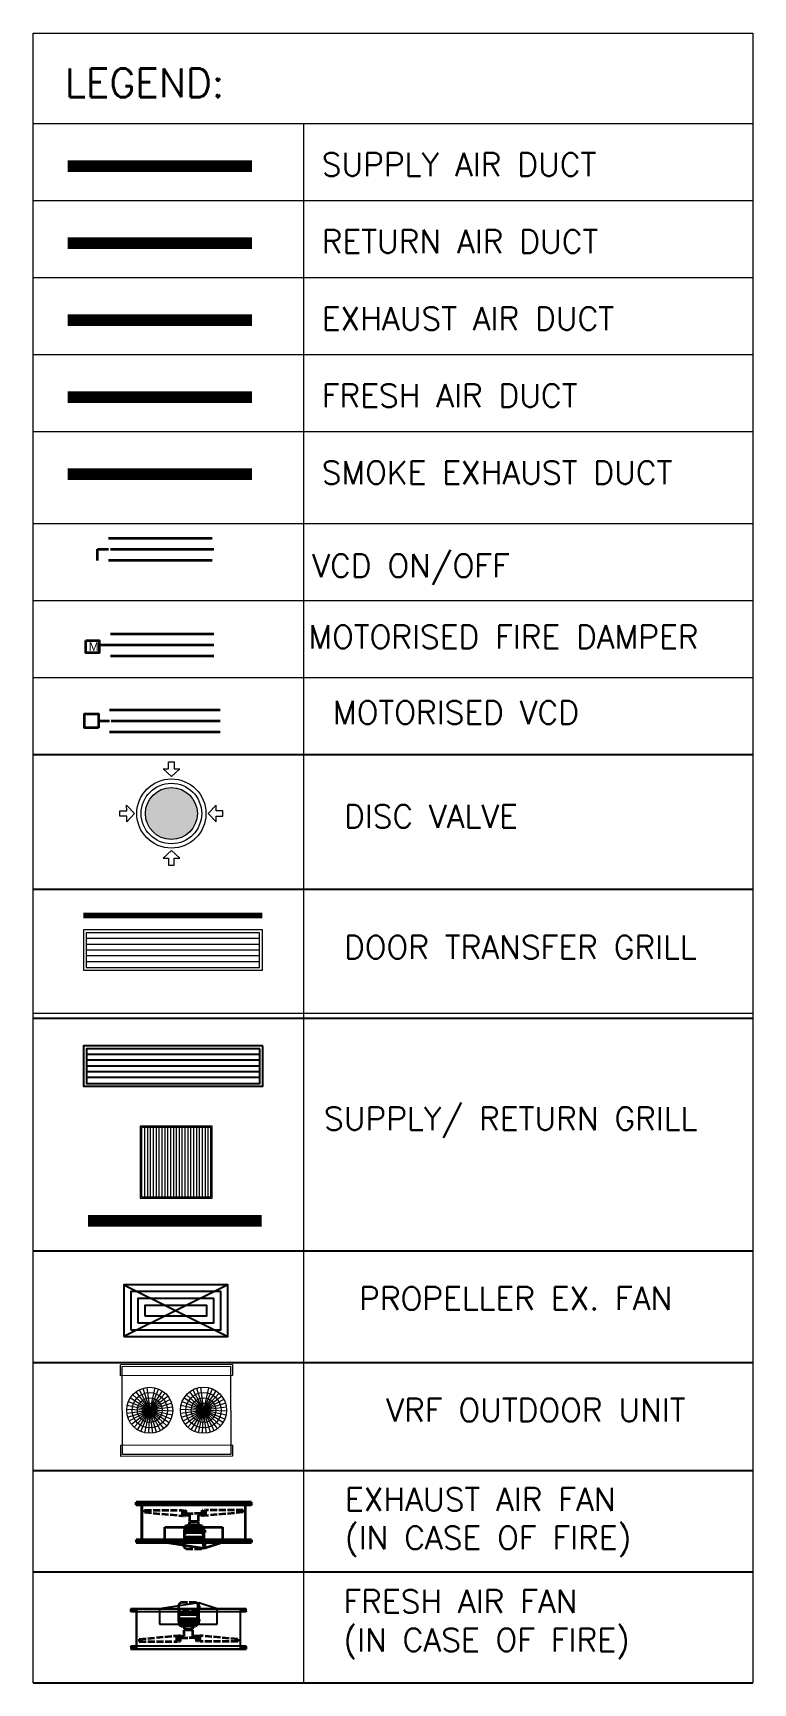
# Model space of a CAD drawing. Header units: millimetres. Extents: x -661525 to 498941, y 282148 to 1359693.
# Drawn here: x -456888 to -453764, y 666846 to 674006 of the extents above; entities that cross this region are included whole.
import ezdxf

# ---------------------------------------------------------------- set-up
doc = ezdxf.new("R2010")
doc.units = ezdxf.units.MM
doc.header["$LTSCALE"] = 2.5
doc.linetypes.add('ACAD_ISO02W100', pattern=[15, 12, -3])
for name, color, linetype in [('v-ac ex.-fa fan', 91, 'CONTINUOUS'), ('v-ac sa duct', 4, 'CONTINUOUS'), ('v-cassette idu', 6, 'CONTINUOUS'), ('v-ex. duct', 30, 'CONTINUOUS'), ('v-grill', 3, 'CONTINUOUS'), ('v-ra duct', 3, 'CONTINUOUS')]:
    doc.layers.add(name, color=color, linetype=linetype)
for name, color, linetype, lineweight in [('V-ac fa duct', 51, 'CONTINUOUS', 35), ('v-ac fd', 1, 'CONTINUOUS', 35), ('v-ac smoke ex-fa fan', 1, 'CONTINUOUS', 35), ('v-ac smoke ex. duct', 1, 'CONTINUOUS', 35), ('V-ac-fa-ex fan', 92, 'CONTINUOUS', 35), ('v-comment', 255, 'CONTINUOUS', 5), ('v-DTG', 3, 'CONTINUOUS', 20), ('vac vcd', 5, 'CONTINUOUS', 35), ('VEMCPL-ODU', 6, 'CONTINUOUS', 0)]:
    doc.layers.add(name, color=color, linetype=linetype, lineweight=lineweight)
doc.layers.add('v-disc valve', color=7, linetype='CONTINUOUS', true_color=0x00b300)
doc.styles.add('ARIAL', font='arial.ttf')
doc.styles.add('ROMANS', font='romans.shx', dxfattribs={"height": 125})
doc.linetypes.add('ZIGZAG', pattern='A,0.0001,-0.2,[131,ltypeshp.shx,S=0.2,R=0,X=-0.2,Y=0],-0.4,[131,ltypeshp.shx,S=0.2,R=180,X=0.2,Y=0],-0.2', length=0.8001)

msp = doc.modelspace()

# ---------------------------------------------------------------- texts
at = {"layer": 'v-ac fd', "ltscale": 25, "insert": (-456646.3, 671362.5), "char_height": 37.5, "width": 49.117, "attachment_point": 1, "style": 'ARIAL'}
msp.add_mtext('M', dxfattribs=at)
at = {"layer": 'v-comment', "color": 0, "char_height": 100, "attachment_point": 1, "style": 'ROMANS'}
for s, insert, width in [('{\\H1.25x;LEGEND:}', (-456749.4, 673852.6), 1828.898), ('SUPPLY AIR DUCT', (-455635.4, 673485.7), 1828.898), ('RETURN AIR DUCT', (-455635.4, 673151.5), 1828.898), ('EXHAUST AIR DUCT', (-455635.4, 672817.3), 1828.898), ('FRESH AIR DUCT', (-455635.4, 672483.1), 1828.898), ('SMOKE EXHAUST DUCT', (-455635.4, 672148.9), 1828.898), ('{VCD ON/OFF}', (-455676.1, 671744.5), 3080.604), ('MOTORISED FIRE DAMPER', (-455693.2, 671435.9), 2116.404), ('MOTORISED VCD', (-455586.4, 671107.5), 1828.898), ('DISC VALVE', (-455538.5, 670656.7), 2663.638), ('DOOR TRANSFER GRILL', (-455538.5, 670089), 2663.638), ('SUPPLY/ RETURN GRILL', (-455625.5, 669345.3), 2663.638), ('PROPELLER EX. FAN', (-455473, 668564.5), 2663.638), ('VRF OUTDOOR UNIT', (-455355.3, 668080, -296.4), 2663.638), ('EXHAUST AIR FAN\\P(IN CASE OF FIRE)', (-455534.6, 667692.5, -296.4), 2663.638), ('FRESH AIR FAN\\P(IN CASE OF FIRE)', (-455541.3, 667249.4, -296.4), 2663.638)]:
    msp.add_mtext(s, dxfattribs=dict(at, insert=insert, width=width))

# ---------------------------------------------------------------- blocks, each defined once
blk = doc.blocks.new('disc valve1')
at = {"layer": 'v-disc valve'}
h = blk.add_hatch(color=256, dxfattribs=at)
edge = h.paths.add_edge_path()
edge.add_ellipse((1069172.5, -2856957.1), major_axis=(86, -85.9), ratio=1, start_angle=225, end_angle=225)
at = {"layer": 'v-disc valve', "lineweight": 9}
for p, q in [((1069172.4, -2856784.2), (1069133.3, -2856747.5)), ((1069133.3, -2856747.5), (1069159.5, -2856747.5)), ((1069159.5, -2856747.5), (1069159.5, -2856715.3)), ((1069159.5, -2856715.3), (1069172.4, -2856715.3)), ((1069172.4, -2856715.3), (1069185.3, -2856715.3)), ((1069211.5, -2856747.4), (1069172.4, -2856784.2)), ((1069185.3, -2856715.3), (1069185.3, -2856747.5)), ((1069185.3, -2856747.5), (1069211.5, -2856747.4)), ((1068930.7, -2856957.2), (1068930.7, -2856944.2)), ((1068930.7, -2856944.2), (1068962.9, -2856944.2)), ((1068930.7, -2856970.1), (1068930.7, -2856957.2)), ((1068962.9, -2856970.1), (1068930.7, -2856970.1)), ((1068962.9, -2856944.2), (1068962.8, -2856918.1)), ((1068962.8, -2856918.1), (1068999.6, -2856957.1)), ((1068999.6, -2856957.1), (1068962.9, -2856996.2)), ((1068962.9, -2856996.2), (1068962.9, -2856970.1)), ((1069382.1, -2856918.1), (1069345.3, -2856957.1)), ((1069345.3, -2856957.1), (1069382.1, -2856996.2)), ((1069382.1, -2856944.2), (1069382.1, -2856918.1)), ((1069414.2, -2856944.2), (1069382.1, -2856944.2)), ((1069382.1, -2856996.2), (1069382.1, -2856970.1)), ((1069382.1, -2856970.1), (1069414.2, -2856970.1)), ((1069414.2, -2856957.2), (1069414.2, -2856944.2)), ((1069414.2, -2856970.1), (1069414.2, -2856957.2)), ((1069172.4, -2857129.9), (1069133.3, -2857166.7)), ((1069211.5, -2857166.7), (1069172.4, -2857129.9)), ((1069133.3, -2857166.7), (1069159.5, -2857166.7)), ((1069159.5, -2857166.7), (1069159.5, -2857198.8)), ((1069159.5, -2857198.8), (1069172.4, -2857198.8)), ((1069172.4, -2857198.8), (1069185.3, -2857198.8)), ((1069185.3, -2857198.8), (1069185.3, -2857166.7)), ((1069185.3, -2857166.7), (1069211.5, -2857166.7))]:
    blk.add_line(p, q, dxfattribs=at)
for major_axis, start_param, end_param in [((-114.6, -114.6), 5.497787, 11.780972), ((-100.2, -100.3), 5.497787, 11.780972), ((86, -85.9), 3.926991, 10.210176)]:
    blk.add_ellipse((1069172.5, -2856957.1), major_axis=major_axis, ratio=1, start_param=start_param, end_param=end_param, dxfattribs=at)
blk = doc.blocks.new('DISC VALVE')
at = {"layer": 'v-disc valve'}
h = blk.add_hatch(color=9, dxfattribs=at)
edge = h.paths.add_edge_path()
edge.add_ellipse((5751.54, 1899.21), major_axis=(-6.37, 6.37), ratio=1, start_angle=0, end_angle=360)
at = {"layer": 'v-disc valve', "color": 8, "xscale": 0.07407407407407407, "yscale": 0.07407407407407407, "zscale": 0.07407407407407407}
blk.add_blockref('disc valve1', (-73446.42, 213525.66), dxfattribs=at)
blk = doc.blocks.new('ODU1')
at = {"layer": 'VEMCPL-ODU', "color": 6}
for p, q in [((-176843, 4290), (-175872, 4291)), ((-176843, 4195), (-176843, 4290)), ((-176843, 4195), (-175872, 4196)), ((-175872, 4196), (-175872, 4291)), ((-176739, 4026, 4166), (-176592, 3891, 4166)), ((-176713, 4050, 4166), (-176592, 3891, 4166)), ((-176684, 4068, 4166), (-176592, 3891, 4166)), ((-176652, 4082, 4166), (-176592, 3891, 4166)), ((-176618, 4089, 4166), (-176592, 3891, 4166)), ((-176583, 4091, 4166), (-176592, 3891, 4166)), ((-176548, 4086, 4166), (-176592, 3891, 4166)), ((-176515, 4076, 4166), (-176592, 3891, 4166)), ((-176484, 4060, 4166), (-176592, 3891, 4166)), ((-176456, 4038, 4166), (-176592, 3891, 4166)), ((-176433, 4013, 4166), (-176592, 3891, 4166)), ((-176273, 4026, 4166), (-176125, 3891, 4166)), ((-176247, 4050, 4166), (-176125, 3891, 4166)), ((-176217, 4068, 4166), (-176125, 3891, 4166)), ((-176185, 4082, 4166), (-176125, 3891, 4166)), ((-176151, 4089, 4166), (-176125, 3891, 4166)), ((-176116, 4091, 4166), (-176125, 3891, 4166)), ((-176082, 4086, 4166), (-176125, 3891, 4166)), ((-176049, 4076, 4166), (-176125, 3891, 4166)), ((-176018, 4060, 4166), (-176125, 3891, 4166)), ((-175990, 4038, 4166), (-176125, 3891, 4166)), ((-175967, 4013, 4166), (-176125, 3891, 4166)), ((-176791, 3900, 4166), (-176592, 3891, 4166)), ((-176790, 3865, 4166), (-176592, 3891, 4166)), ((-176787, 3934, 4166), (-176592, 3891, 4166)), ((-176782, 3831, 4166), (-176592, 3891, 4166)), ((-176776, 3968, 4166), (-176592, 3891, 4166)), ((-176769, 3799, 4166), (-176592, 3891, 4166)), ((-176760, 3999, 4166), (-176592, 3891, 4166)), ((-176750, 3769, 4166), (-176592, 3891, 4166)), ((-176727, 3744, 4166), (-176592, 3891, 4166)), ((-176699, 3723, 4166), (-176592, 3891, 4166)), ((-176668, 3706, 4166), (-176592, 3891, 4166)), ((-176635, 3696, 4166), (-176592, 3891, 4166)), ((-176414, 3983, 4166), (-176592, 3891, 4166)), ((-176401, 3951, 4166), (-176592, 3891, 4166)), ((-176393, 3917, 4166), (-176592, 3891, 4166)), ((-176423, 3784, 4166), (-176592, 3891, 4166)), ((-176407, 3815, 4166), (-176592, 3891, 4166)), ((-176396, 3848, 4166), (-176592, 3891, 4166)), ((-176392, 3882, 4166), (-176592, 3891, 4166)), ((-176566, 3693, 4166), (-176592, 3891, 4166)), ((-176532, 3700, 4166), (-176592, 3891, 4166)), ((-176499, 3714, 4166), (-176592, 3891, 4166)), ((-176470, 3732, 4166), (-176592, 3891, 4166)), ((-176444, 3756, 4166), (-176592, 3891, 4166)), ((-176325, 3900, 4166), (-176125, 3891, 4166)), ((-176323, 3865, 4166), (-176125, 3891, 4166)), ((-176320, 3934, 4166), (-176125, 3891, 4166)), ((-176316, 3831, 4166), (-176125, 3891, 4166)), ((-176310, 3968, 4166), (-176125, 3891, 4166)), ((-176303, 3799, 4166), (-176125, 3891, 4166)), ((-176294, 3999, 4166), (-176125, 3891, 4166)), ((-176284, 3769, 4166), (-176125, 3891, 4166)), ((-176260, 3744, 4166), (-176125, 3891, 4166)), ((-176233, 3723, 4166), (-176125, 3891, 4166)), ((-176202, 3706, 4166), (-176125, 3891, 4166)), ((-176169, 3696, 4166), (-176125, 3891, 4166)), ((-175948, 3983, 4166), (-176125, 3891, 4166)), ((-175935, 3951, 4166), (-176125, 3891, 4166)), ((-175927, 3917, 4166), (-176125, 3891, 4166)), ((-175957, 3784, 4166), (-176125, 3891, 4166)), ((-175941, 3815, 4166), (-176125, 3891, 4166)), ((-175930, 3848, 4166), (-176125, 3891, 4166)), ((-175925, 3882, 4166), (-176125, 3891, 4166)), ((-176099, 3693, 4166), (-176125, 3891, 4166)), ((-176065, 3700, 4166), (-176125, 3891, 4166)), ((-176033, 3714, 4166), (-176125, 3891, 4166)), ((-176004, 3732, 4166), (-176125, 3891, 4166)), ((-175978, 3756, 4166), (-176125, 3891, 4166)), ((-176843, 3590), (-175872, 3591)), ((-176843, 3495), (-176843, 3590)), ((-176843, 3495), (-175872, 3496))]:
    blk.add_line(p, q, dxfattribs=at)
at = {"layer": 'VEMCPL-ODU'}
blk.add_line((-175872, 3591), (-175872, 3496), dxfattribs=at)
at = {"layer": 'VEMCPL-ODU', "color": 6}
blk.add_lwpolyline([(-176828, 4275), (-175888, 4276), (-175887, 3511), (-176827, 3510)], close=True, dxfattribs=at)
for centre, radius in [((-176592, 3891, 4166), 200), ((-176592, 3891, 4166), 153), ((-176125, 3891, 4166), 200), ((-176125, 3891, 4166), 153), ((-176592, 3891, 4166), 107), ((-176592, 3891, 4166), 60.3), ((-176125, 3891, 4166), 107), ((-176125, 3891, 4166), 60.3)]:
    blk.add_circle(centre, radius, dxfattribs=at)
blk = doc.blocks.new('fa 450mm')
at = {"layer": 'v-ac ex.-fa fan', "linetype": 'Continuous', "ltscale": 0.2}
for p, q in [((0, 0), (-169.7, -25.8)), ((80.6, -25.7), (0, 0)), ((0, 0), (0, -92.4)), ((-169.7, -25.8), (-169.7, -92.4)), ((80.6, -92.4), (80.6, -25.7)), ((-169.7, -92.4), (80.6, -92.4)), ((0, -75.6), (8.5, -75.6))]:
    blk.add_line(p, q, dxfattribs=at)
at = {"layer": 'v-ac ex.-fa fan'}
for p, q in [((-294.6, -25.8), (205.4, -25.7)), ((205.4, -25.7), (-294.6, -25.8)), ((205.4, -25.7), (-294.6, -25.7)), ((-294.6, -36.9), (-294.6, -25.8)), ((205.4, -38.2), (-294.6, -38.2)), ((-294.5, -36.9), (-294.5, -38.2)), ((-288.2, -30.1), (-283.9, -25.7)), ((-288.2, -34.5), (-279.4, -25.7)), ((-288.2, -38.2), (-288.2, -25.7)), ((-288.2, -38.2), (-288.2, -25.7)), ((-288.2, -25.7), (-272.7, -25.7)), ((-287.5, -38.2), (-286.1, -36.9)), ((-286.1, -36.9), (-275, -25.7)), ((-283, -38.2), (-281.7, -36.9)), ((-281.7, -36.9), (-277.2, -25.7)), ((-280.8, -38.2), (-279.5, -36.9)), ((-279.5, -36.9), (-272.7, -30.1)), ((-278.6, -38.2), (-277.2, -36.9)), ((-277.2, -36.9), (-272.8, -25.7)), ((-276.4, -38.2), (-275, -36.9)), ((-275, -36.9), (-272.7, -34.5)), ((-272.7, -25.7), (-272.7, -38.2)), ((-269.6, -25.7), (-269.6, -200.8)), ((-269.6, -200.8), (-269.6, -25.7)), ((-269.6, -25.7), (-269.6, -25.7)), ((180.4, -25.7), (180.4, -200.8)), ((180.4, -25.7), (180.4, -25.7)), ((199.1, -25.7), (183.5, -25.7)), ((183.5, -25.7), (183.5, -38.2)), ((190.3, -36.9), (183.5, -30.1)), ((185.9, -36.9), (183.5, -34.5)), ((194.8, -36.9), (183.6, -25.7)), ((187.2, -38.2), (185.9, -36.9)), ((192.5, -36.9), (188.1, -25.7)), ((189.5, -38.2), (194.8, -36.9)), ((199.1, -34.5), (190.3, -25.7)), ((191.7, -38.2), (190.3, -36.9)), ((193.9, -38.2), (192.5, -36.9)), ((197, -36.9), (192.6, -25.7)), ((199.1, -30.1), (194.8, -25.7)), ((198.4, -38.2), (197, -36.9)), ((199.1, -38.2), (199.1, -25.7)), ((199.1, -38.2), (199.1, -25.7)), ((205.4, -36.9), (205.4, -25.8)), ((205.4, -36.9), (205.4, -38.2)), ((205.4, -188.3), (-294.6, -188.3)), ((-294.6, -189.6), (-294.6, -200.8)), ((-294.6, -200.8), (205.4, -200.8)), ((205.4, -200.8), (-294.6, -200.8)), ((205.4, -200.8), (-294.6, -200.8)), ((-294.5, -189.6), (-294.5, -188.3)), ((-288.2, -188.3), (-288.2, -200.8)), ((-288.2, -188.3), (-288.2, -200.8)), ((-288.2, -192), (-279.4, -200.8)), ((-288.2, -196.4), (-283.9, -200.8)), ((-288.2, -200.8), (-272.7, -200.8)), ((-287.5, -188.3), (-286.1, -189.6)), ((-286.1, -189.6), (-275, -200.8)), ((-283, -188.3), (-281.7, -189.6)), ((-281.7, -189.6), (-277.2, -200.8)), ((-280.8, -188.3), (-279.5, -189.6)), ((-279.5, -189.6), (-272.7, -196.4)), ((-278.6, -188.3), (-277.2, -189.6)), ((-277.2, -189.6), (-272.8, -200.8)), ((-276.4, -188.3), (-275, -189.6)), ((-275, -189.6), (-272.7, -192)), ((-272.7, -200.8), (-272.7, -188.3)), ((-269.6, -200.8), (-269.6, -200.8)), ((180.4, -200.8), (180.4, -200.8)), ((183.5, -200.8), (183.5, -188.3)), ((190.3, -189.6), (183.5, -196.4)), ((185.9, -189.6), (183.5, -192)), ((199.1, -200.8), (183.5, -200.8)), ((194.8, -189.6), (183.6, -200.8)), ((187.2, -188.3), (185.9, -189.6)), ((192.5, -189.6), (188.1, -200.8)), ((189.5, -188.3), (194.8, -189.6)), ((191.7, -188.3), (190.3, -189.6)), ((199.1, -192), (190.3, -200.8)), ((193.9, -188.3), (192.5, -189.6)), ((197, -189.6), (192.6, -200.8)), ((199.1, -196.4), (194.8, -200.8)), ((198.4, -188.3), (197, -189.6)), ((199.1, -188.3), (199.1, -200.8)), ((199.1, -188.3), (199.1, -200.8)), ((205.4, -189.6), (205.4, -188.3)), ((205.4, -189.6), (205.4, -200.8))]:
    blk.add_line(p, q, dxfattribs=at)
at = {"layer": 'v-ac smoke ex-fa fan', "color": 5, "linetype": 'ACAD_ISO02W100'}
for p, q in [((-78.2, 1.9), (-78.2, 0)), ((-11, 1.9), (-78.2, 1.9)), ((-11, 1.9), (-78.2, 1.9)), ((-11, 1.9), (-11, 0)), ((-86.6, -37.8), (-86.6, -9.6)), ((-86.6, -48.8), (-84.6, -37.8)), ((-2.5, -37.8), (-86.6, -37.8)), ((-86.6, -76.4), (-86.6, -48.8)), ((-86.6, -76.4), (-86.6, -48.8)), ((-2.5, -48.8), (-4.6, -37.8)), ((-2.5, -37.8), (-2.5, -9.6)), ((-2.5, -76.4), (-2.5, -48.8)), ((-2.5, -76.4), (-2.5, -48.8)), ((-258.4, -157.7), (-95.3, -142.4)), ((-95.3, -167.3), (-95.3, -142.4)), ((-91.5, -142.1), (-89.3, -142.1)), ((-91.5, -142.1), (-89.3, -142.1)), ((-91.5, -142.1), (-89.3, -142.1)), ((-91.5, -142.1), (-91.5, -167.3)), ((-85.5, -144.7), (-89.3, -142.1)), ((-82.9, -93.3), (-86.6, -76.4)), ((-83.2, -144.7), (-82.9, -142.1)), ((-82.9, -93.3), (-82.9, -97.1)), ((-6.3, -93.3), (-82.9, -93.3)), ((-82.9, -97.1), (-80.2, -97.1)), ((-82.9, -97.1), (-80.2, -97.1)), ((-82.9, -142.1), (-81, -142.1)), ((-82.9, -142.1), (-81, -142.1)), ((-82.9, -142.1), (-81, -142.1)), ((-82.9, -167.3), (-82.9, -142.1)), ((-82.7, -97.1), (-80.4, -97.1)), ((-82.7, -97.1), (-80.4, -97.1)), ((-82.7, -98.1), (-82.7, -97.2)), ((-82.7, -98.1), (-82.7, -97.2)), ((-82.4, -98.2), (-80.7, -98.2)), ((-82.1, -98.1), (-82.1, -97.2)), ((-81, -98.1), (-81, -97.2)), ((-77.2, -144.7), (-81, -142.1)), ((-80.4, -98.1), (-80.4, -97.2)), ((-80.2, -97.1), (-75.8, -100.8)), ((-75.8, -100.8), (-13.4, -100.8)), ((-13.4, -100.8), (-75.8, -100.8)), ((-25.8, -100.8), (-63.4, -100.8)), ((-63.4, -100.8), (-63.4, -114.4)), ((-63.4, -114.4), (-25.8, -114.4)), ((-63.4, -144.7), (-63.4, -118.2)), ((-25.8, -118.2), (-63.4, -118.2)), ((-54, -118.2), (-54, -114.4)), ((-25.8, -118.2), (-44.6, -118.2)), ((-25.8, -118.2), (-44.6, -118.2)), ((-35.2, -118.2), (-35.2, -114.4)), ((-25.8, -114.4), (-25.8, -100.8)), ((-25.8, -144.7), (-25.8, -118.2)), ((-9, -97.1), (-13.4, -100.8)), ((-11.9, -144.7), (-8.2, -142.1)), ((-6.3, -97.1), (-9, -97.1)), ((-6.5, -97.1), (-8.7, -97.1)), ((-6.5, -97.1), (-8.7, -97.1)), ((-8.7, -98.1), (-8.7, -97.2)), ((-6.8, -98.2), (-8.5, -98.2)), ((-8.2, -98.1), (-8.2, -97.2)), ((-6.3, -142.1), (-8.2, -142.1)), ((-6.3, -142.1), (-8.2, -142.1)), ((-6.3, -142.1), (-8.2, -142.1)), ((-7.1, -98.1), (-7.1, -97.2)), ((-6.5, -98.1), (-6.5, -97.2)), ((-6.5, -98.1), (-6.5, -97.2)), ((-6.3, -93.3), (-2.5, -76.4)), ((-6.3, -93.3), (-6.3, -97.1)), ((-6.3, -167.3), (-6.3, -142.1)), ((-5.9, -144.7), (-6.3, -142.1)), ((-3.6, -144.7), (0.1, -142.1)), ((2.4, -142.1), (0.1, -142.1)), ((2.4, -142.1), (0.1, -142.1)), ((2.4, -142.1), (0.1, -142.1)), ((2.4, -142.1), (2.4, -167.3)), ((169.3, -157.7), (6.2, -142.4)), ((6.2, -167.3), (6.2, -142.4)), ((-258.4, -157.7), (-258.4, -167.3)), ((-258.4, -167.3), (-95.3, -167.3)), ((-95.3, -145.7), (-91.5, -145.7)), ((-91.5, -154.3), (-95.3, -154.3)), ((-91.5, -167.3), (-89.3, -167.3)), ((-89.3, -167.3), (-85.5, -152.2)), ((-82.9, -154.3), (-85.9, -154.3)), ((-85.5, -144.7), (-85.5, -152.2)), ((-85.5, -145.7), (-83.2, -145.7)), ((-83.2, -144.7), (-83.2, -152.2)), ((-83.2, -152.2), (-82.9, -167.3)), ((-82.9, -167.3), (-81, -167.3)), ((-81, -167.3), (-77.2, -152.2)), ((-77.2, -144.7), (-63.4, -144.7)), ((-77.2, -152.2), (-44.6, -152.2)), ((-11.9, -152.2), (-44.6, -152.2)), ((-11.9, -144.7), (-25.8, -144.7)), ((-8.2, -167.3), (-11.9, -152.2)), ((-6.3, -167.3), (-8.2, -167.3)), ((-5.9, -152.2), (-6.3, -167.3)), ((-6.3, -154.3), (-3.3, -154.3)), ((-5.9, -144.7), (-5.9, -152.2)), ((-3.6, -145.7), (-5.9, -145.7)), ((-3.6, -144.7), (-3.6, -152.2)), ((0.1, -167.3), (-3.6, -152.2)), ((2.4, -167.3), (0.1, -167.3)), ((6.2, -145.7), (2.4, -145.7)), ((2.4, -154.3), (6.2, -154.3)), ((169.3, -167.3), (6.2, -167.3)), ((169.3, -157.7), (169.3, -167.3))]:
    blk.add_line(p, q, dxfattribs=at)
at = {"layer": 'v-ac smoke ex-fa fan', "color": 8, "linetype": 'ACAD_ISO02W100'}
for p, q in [((-85.6, -80.9), (-85.6, -43.5)), ((-83.6, -89.9), (-83.6, -37.8)), ((-80.6, -93.3), (-80.6, -37.8)), ((-76.6, -93.3), (-76.6, -37.8)), ((-71.6, -93.3), (-71.6, -37.8)), ((-65.6, -93.3), (-65.6, -37.8)), ((-58.6, -93.3), (-58.6, -37.8)), ((-50.6, -93.3), (-50.6, -37.8)), ((-38.6, -93.3), (-38.6, -37.8)), ((-30.5, -93.3), (-30.5, -37.8)), ((-23.5, -93.3), (-23.5, -37.8)), ((-17.5, -93.3), (-17.5, -37.8)), ((-12.5, -93.3), (-12.5, -37.8)), ((-8.5, -93.3), (-8.5, -37.8)), ((-5.5, -89.9), (-5.5, -37.8)), ((-3.5, -80.9), (-3.5, -43.5))]:
    blk.add_line(p, q, dxfattribs=at)
at = {"layer": 'v-ac smoke ex-fa fan', "color": 2, "linetype": 'Continuous', "ltscale": 0.2}
for p, q in [((0, -16.6), (-8.5, -16.6)), ((0, -16.6), (8.5, -16.6)), ((0, -75.6), (-8.5, -75.6))]:
    blk.add_line(p, q, dxfattribs=at)
at = {"layer": 'v-ac smoke ex-fa fan', "color": 5, "linetype": 'ACAD_ISO02W100'}
for centre, major_axis, start_param, end_param in [((-74.1, -12.1), (-9.04, 9.04), -0.464413, 0.583641), ((-15, -12.1), (9.04, 9.04), 5.699544, 6.747598), ((-82.4, -97.5), (0.32, 0.32), 0.113941, 1.456856), ((-82.4, -97.8), (0.32, 0.32), 3.255533, 4.598448), ((-81.5, -98.8), (-1.18, 1.18), -1.129389, -0.441407), ((-81.5, -96.5), (1.18, 1.18), 3.583, 4.270982), ((-80.7, -97.5), (0.32, 0.32), 0.113941, 1.456856), ((-80.7, -97.8), (0.32, 0.32), 3.255533, 4.598448), ((-8.5, -97.5), (0.32, 0.32), 0.113941, 1.456856), ((-8.5, -97.8), (0.32, 0.32), 3.255533, 4.598448), ((-7.6, -98.8), (1.18, 1.18), 0.441407, 1.129389), ((-7.6, -96.5), (1.18, 1.18), 3.583, 4.270982), ((-6.8, -97.5), (0.32, 0.32), 0.113941, 1.456856), ((-6.8, -97.8), (0.32, 0.32), 3.255533, 4.598448)]:
    blk.add_ellipse(centre, major_axis=major_axis, ratio=1, start_param=start_param, end_param=end_param, dxfattribs=at)
blk = doc.blocks.new('450mm')
at = {"layer": 'v-ac smoke ex-fa fan', "color": 2}
for p, q in [((0, 0), (-500, 0)), ((-500, 0), (0, 0)), ((-500, 0), (0, 0)), ((-493.7, -12.5), (-493.7, 0)), ((-493.7, -12.5), (-493.7, 0)), ((-493.7, 0), (-478.1, 0)), ((-489.3, -11.1), (-478.2, 0)), ((-478.1, 0), (-478.1, -12.5)), ((-475, 0), (-475, -175)), ((-25, 0), (-25, -175)), ((-25, -175), (-25, 0)), ((-6.3, 0), (-21.9, 0)), ((-21.9, 0), (-21.9, -12.5)), ((-17.4, -11.1), (-21.8, 0)), ((-6.3, -12.5), (-6.3, 0)), ((-6.3, -12.5), (-6.3, 0)), ((-500, -11.1), (-500, 0)), ((-500, -11.1), (-500, -12.5)), ((-500, -12.5), (0, -12.5)), ((-493.7, -4.4), (-489.3, 0)), ((-493.7, -8.8), (-484.9, 0)), ((-492.9, -12.5), (-491.5, -11.1)), ((-491.5, -11.1), (-487.1, 0)), ((-484, -12.5), (-489.3, -11.1)), ((-488.5, -12.5), (-487.1, -11.1)), ((-487.1, -11.1), (-482.7, 0)), ((-486.3, -12.5), (-484.9, -11.1)), ((-484.9, -11.1), (-478.1, -4.3)), ((-481.8, -12.5), (-480.4, -11.1)), ((-480.4, -11.1), (-478.1, -8.8)), ((-475, 0), (-475, 0)), ((-25, 0), (-25, 0)), ((-15.1, -11.1), (-21.9, -4.3)), ((-19.5, -11.1), (-21.9, -8.8)), ((-8.5, -11.1), (-19.6, 0)), ((-18.2, -12.5), (-19.5, -11.1)), ((-16, -12.5), (-17.4, -11.1)), ((-12.9, -11.1), (-17.3, 0)), ((-6.3, -8.8), (-15.1, 0)), ((-13.7, -12.5), (-15.1, -11.1)), ((-11.5, -12.5), (-12.9, -11.1)), ((-6.3, -4.4), (-10.7, 0)), ((-7.1, -12.5), (-8.5, -11.1)), ((0, -11.1), (0, 0)), ((0, -11.1), (0, -12.5)), ((-500, -162.5), (0, -162.5)), ((-500, -163.9), (-500, -162.5)), ((-500, -163.9), (-500, -175)), ((0, -175), (-500, -175)), ((-500, -175), (0, -175)), ((-500, -175), (0, -175)), ((-493.7, -162.5), (-493.7, -175)), ((-493.7, -162.5), (-493.7, -175)), ((-493.7, -166.2), (-484.9, -175)), ((-493.7, -170.7), (-489.3, -175)), ((-493.7, -175), (-478.1, -175)), ((-492.9, -162.5), (-491.5, -163.9)), ((-491.5, -163.9), (-487.1, -175)), ((-484, -162.5), (-489.3, -163.9)), ((-489.3, -163.9), (-478.2, -175)), ((-488.5, -162.5), (-487.1, -163.9)), ((-487.1, -163.9), (-482.7, -175)), ((-486.3, -162.5), (-484.9, -163.9)), ((-484.9, -163.9), (-478.1, -170.7)), ((-481.8, -162.5), (-480.4, -163.9)), ((-480.4, -163.9), (-478.1, -166.2)), ((-478.1, -175), (-478.1, -162.5)), ((-475, -175), (-475, -175)), ((-25, -175), (-25, -175)), ((-21.9, -175), (-21.9, -162.5)), ((-15.1, -163.9), (-21.9, -170.7)), ((-19.5, -163.9), (-21.9, -166.2)), ((-6.3, -175), (-21.9, -175)), ((-17.4, -163.9), (-21.8, -175)), ((-8.5, -163.9), (-19.6, -175)), ((-18.2, -162.5), (-19.5, -163.9)), ((-16, -162.5), (-17.4, -163.9)), ((-12.9, -163.9), (-17.3, -175)), ((-13.7, -162.5), (-15.1, -163.9)), ((-6.3, -166.2), (-15.1, -175)), ((-11.5, -162.5), (-12.9, -163.9)), ((-6.3, -170.7), (-10.7, -175)), ((-7.1, -162.5), (-8.5, -163.9)), ((-6.3, -162.5), (-6.3, -175)), ((-6.3, -162.5), (-6.3, -175)), ((0, -163.9), (0, -162.5)), ((0, -163.9), (0, -175))]:
    blk.add_line(p, q, dxfattribs=at)
at = {"layer": 'v-ac smoke ex-fa fan', "color": 2, "linetype": 'Continuous', "ltscale": 0.2}
for p, q in [((-375.1, 0), (-294.6, 25.7)), ((-375.1, -66.6), (-375.1, 0)), ((-294.6, 9.1), (-303.1, 9.1)), ((-294.6, 25.7), (-294.6, -66.6)), ((-294.6, 25.7), (-124.9, 0)), ((-294.6, 9.1), (-286, 9.1)), ((-124.9, -66.6), (-375.1, -66.6)), ((-294.6, -49.8), (-303.1, -49.8)), ((-294.6, -49.8), (-286, -49.8)), ((-124.9, 0), (-124.9, -66.6))]:
    blk.add_line(p, q, dxfattribs=at)
at = {"layer": 'v-ac smoke ex-fa fan', "color": 5, "linetype": 'ACAD_ISO02W100'}
for p, q in [((-292.1, -12), (-292.1, 16.2)), ((-283.6, 27.6), (-283.6, 25.7)), ((-283.6, 27.6), (-216.4, 27.6)), ((-283.6, 27.6), (-216.4, 27.6)), ((-216.4, 27.6), (-216.4, 25.7)), ((-207.9, -12), (-207.9, 16.2)), ((-292.1, -23.1), (-290, -12)), ((-292.1, -12), (-207.9, -12)), ((-292.1, -50.7), (-292.1, -23.1)), ((-292.1, -50.7), (-292.1, -23.1)), ((-288.3, -67.6), (-292.1, -50.7)), ((-288.3, -67.6), (-288.3, -71.3)), ((-288.3, -67.6), (-211.7, -67.6)), ((-288.3, -71.3), (-285.6, -71.3)), ((-288.1, -71.3), (-285.8, -71.3)), ((-288.1, -71.3), (-285.8, -71.3)), ((-288.1, -72.4), (-288.1, -71.4)), ((-288.1, -72.4), (-288.1, -71.4)), ((-287.5, -72.4), (-287.5, -71.4)), ((-286.4, -72.4), (-286.4, -71.4)), ((-285.8, -72.4), (-285.8, -71.4)), ((-285.6, -71.3), (-281.2, -75.1)), ((-214.4, -71.3), (-218.8, -75.1)), ((-211.7, -71.3), (-214.4, -71.3)), ((-211.7, -71.3), (-214.4, -71.3)), ((-211.9, -71.3), (-214.2, -71.3)), ((-211.9, -71.3), (-214.2, -71.3)), ((-214.2, -72.4), (-214.2, -71.4)), ((-213.6, -72.4), (-213.6, -71.4)), ((-212.5, -72.4), (-212.5, -71.4)), ((-211.9, -72.4), (-211.9, -71.4)), ((-211.9, -72.4), (-211.9, -71.4)), ((-211.7, -67.6), (-207.9, -50.7)), ((-211.7, -67.6), (-211.7, -71.3)), ((-207.9, -23.1), (-210, -12)), ((-207.9, -50.7), (-207.9, -23.1)), ((-207.9, -50.7), (-207.9, -23.1)), ((-463.8, -131.9), (-300.7, -116.7)), ((-463.8, -131.9), (-463.8, -141.5)), ((-463.8, -141.5), (-300.7, -141.5)), ((-300.7, -141.5), (-300.7, -116.7)), ((-300.7, -120), (-296.9, -120)), ((-296.9, -128.6), (-300.7, -128.6)), ((-296.9, -116.3), (-294.7, -116.3)), ((-296.9, -116.3), (-294.7, -116.3)), ((-296.9, -116.3), (-294.7, -116.3)), ((-296.9, -116.3), (-296.9, -141.5)), ((-296.9, -141.5), (-294.7, -141.5)), ((-290.9, -119), (-294.7, -116.3)), ((-294.7, -141.5), (-290.9, -126.5)), ((-288.3, -128.6), (-291.3, -128.6)), ((-290.9, -119), (-290.9, -126.5)), ((-290.9, -120), (-288.6, -120)), ((-288.6, -119), (-288.3, -116.3)), ((-288.6, -119), (-288.6, -126.5)), ((-288.6, -126.5), (-288.3, -141.5)), ((-288.3, -116.3), (-286.4, -116.3)), ((-288.3, -116.3), (-286.4, -116.3)), ((-288.3, -116.3), (-286.4, -116.3)), ((-288.3, -141.5), (-288.3, -116.3)), ((-288.3, -141.5), (-286.4, -141.5)), ((-287.8, -72.5), (-286.1, -72.5)), ((-282.6, -119), (-286.4, -116.3)), ((-286.4, -141.5), (-282.6, -126.5)), ((-282.6, -119), (-268.8, -119)), ((-282.6, -126.5), (-250, -126.5)), ((-218.8, -75.1), (-281.2, -75.1)), ((-281.2, -75.1), (-218.8, -75.1)), ((-268.8, -88.7), (-268.8, -75.1)), ((-268.8, -75.1), (-231.2, -75.1)), ((-231.2, -88.7), (-268.8, -88.7)), ((-268.8, -92.5), (-231.2, -92.5)), ((-268.8, -92.5), (-250, -92.5)), ((-268.8, -92.5), (-250, -92.5)), ((-268.8, -119), (-268.8, -92.5)), ((-259.4, -92.5), (-259.4, -88.7)), ((-217.3, -126.5), (-250, -126.5)), ((-240.6, -92.5), (-240.6, -88.7)), ((-231.2, -75.1), (-231.2, -88.7)), ((-231.2, -119), (-231.2, -92.5)), ((-217.3, -119), (-231.2, -119)), ((-217.3, -119), (-213.6, -116.3)), ((-213.6, -141.5), (-217.3, -126.5)), ((-212.2, -72.5), (-213.9, -72.5)), ((-211.7, -116.3), (-213.6, -116.3)), ((-211.7, -116.3), (-213.6, -116.3)), ((-211.7, -116.3), (-213.6, -116.3)), ((-211.7, -141.5), (-213.6, -141.5)), ((-211.7, -141.5), (-211.7, -116.3)), ((-211.3, -119), (-211.7, -116.3)), ((-211.3, -126.5), (-211.7, -141.5)), ((-211.7, -128.6), (-208.7, -128.6)), ((-211.3, -119), (-211.3, -126.5)), ((-209.1, -120), (-211.3, -120)), ((-209.1, -119), (-205.3, -116.3)), ((-209.1, -119), (-209.1, -126.5)), ((-205.3, -141.5), (-209.1, -126.5)), ((-203, -116.3), (-205.3, -116.3)), ((-203, -116.3), (-205.3, -116.3)), ((-203, -116.3), (-205.3, -116.3)), ((-203, -141.5), (-205.3, -141.5)), ((-203, -116.3), (-203, -141.5)), ((-199.2, -120), (-203, -120)), ((-203, -128.6), (-199.2, -128.6)), ((-36.1, -131.9), (-199.2, -116.7)), ((-199.2, -141.5), (-199.2, -116.7)), ((-36.1, -141.5), (-199.2, -141.5)), ((-36.1, -131.9), (-36.1, -141.5))]:
    blk.add_line(p, q, dxfattribs=at)
at = {"layer": 'v-ac smoke ex-fa fan', "color": 8, "linetype": 'ACAD_ISO02W100'}
for p, q in [((-291.1, -55.2), (-291.1, -17.8)), ((-289.1, -64.2), (-289.1, -12)), ((-286, -67.6), (-286, -12)), ((-282, -67.6), (-282, -12)), ((-277, -67.6), (-277, -12)), ((-271, -67.6), (-271, -12)), ((-264, -67.6), (-264, -12)), ((-256, -67.6), (-256, -12)), ((-244, -67.6), (-244, -12)), ((-236, -67.6), (-236, -12)), ((-228.9, -67.6), (-228.9, -12)), ((-222.9, -67.6), (-222.9, -12)), ((-217.9, -67.6), (-217.9, -12)), ((-213.9, -67.6), (-213.9, -12)), ((-210.9, -64.2), (-210.9, -12)), ((-208.9, -55.2), (-208.9, -17.8))]:
    blk.add_line(p, q, dxfattribs=at)
at = {"layer": 'v-ac smoke ex-fa fan', "color": 5, "linetype": 'ACAD_ISO02W100', "extrusion": (0, 0, -1)}
for centre, major_axis, start_param, end_param in [((-279.5, 13.6), (-9.04, 9.04), 5.699544, 6.747598), ((-220.4, 13.6), (9.04, 9.04), -0.464413, 0.583641), ((-287.8, -71.8), (-0.32, 0.32), 0.113941, 1.456856), ((-286.9, -73), (1.18, 1.18), -1.129389, -0.441407), ((-286.1, -71.8), (-0.32, 0.32), 0.113941, 1.456856), ((-213.9, -71.8), (-0.32, 0.32), 0.113941, 1.456856), ((-213, -73), (1.18, 1.18), -1.129389, -0.441407), ((-212.2, -71.8), (-0.32, 0.32), 0.113941, 1.456856), ((-287.8, -72), (-0.32, 0.32), 3.255533, 4.598448), ((-286.9, -70.8), (-1.18, 1.18), 3.583, 4.270982), ((-286.1, -72), (-0.32, 0.32), 3.255533, 4.598448), ((-213.9, -72), (-0.32, 0.32), 3.255533, 4.598448), ((-213, -70.8), (-1.18, 1.18), 3.583, 4.270982), ((-212.2, -72), (-0.32, 0.32), 3.255533, 4.598448)]:
    blk.add_ellipse(centre, major_axis=major_axis, ratio=1, start_param=start_param, end_param=end_param, dxfattribs=at)

# ---------------------------------------------------------------- linework, layer by layer
at = {"layer": 'V-ac fa duct', "const_width": 50}
msp.add_lwpolyline([(-456737.5, 672425.7), (-455937.5, 672425.7)], dxfattribs=at)
at = {"layer": 'v-ac fd', "ltscale": 25}
for p, q in [((-456600.2, 671351, 0), (-456552.2, 671351, 0)), ((-456552.2, 671399, 0), (-456103.7, 671399, 0)), ((-456552.2, 671303, 0), (-456103.7, 671303, 0))]:
    msp.add_line(p, q, dxfattribs=at)
at = {"layer": 'v-ac fd', "linetype": 'ZIGZAG', "ltscale": 5}
msp.add_line((-456552.2, 671351, 0), (-456103.7, 671351, 0), dxfattribs=at)
at = {"layer": 'v-ac fd'}
msp.add_lwpolyline([(-456659.5, 671369.3), (-456600.4, 671369.3), (-456600.4, 671316), (-456659.5, 671316)], close=True, dxfattribs=at)
at = {"layer": 'v-ac sa duct', "lineweight": -3, "const_width": 50}
msp.add_lwpolyline([(-456737.5, 673428.4), (-455937.5, 673428.4)], dxfattribs=at)
at = {"layer": 'v-ac smoke ex. duct', "const_width": 50}
msp.add_lwpolyline([(-456737.5, 672091.5), (-455937.5, 672091.5)], dxfattribs=at)
at = {"layer": 'v-cassette idu', "color": 0}
for p, q in [((-456887.9, 670874.9), (-453764.4, 670874.9)), ((-456887.9, 670290.7), (-453764.4, 670290.7)), ((-456887.9, 669730.2), (-453764.4, 669730.2)), ((-456887.9, 668720.6), (-453764.4, 668720.6)), ((-456887.9, 668236), (-453764.4, 668236)), ((-456887.9, 667768.1), (-453764.4, 667768.1)), ((-456887.9, 667328.5), (-453764.4, 667328.5)), ((-456887.9, 666845.6), (-453764.4, 666845.6))]:
    msp.add_line(p, q, dxfattribs=at)
at = {"layer": 'v-comment', "color": 0}
for p, q in [((-456887.9, 673614.1), (-453764.4, 673614.1)), ((-456651.7, 673614.1), (-453764.4, 673614.1)), ((-455714.7, 673614.1), (-455714.7, 666845.6)), ((-456887.9, 673279.9), (-453764.4, 673279.9)), ((-456651.7, 673279.9), (-453764.4, 673279.9)), ((-456887.9, 672945.7), (-453764.4, 672945.7)), ((-456651.7, 672945.7), (-453764.4, 672945.7)), ((-456887.9, 672611.5), (-453764.4, 672611.5)), ((-456651.7, 672611.5), (-453764.4, 672611.5)), ((-456887.9, 672277.3), (-453764.4, 672277.3)), ((-456651.7, 672277.3), (-453764.4, 672277.3)), ((-456887.9, 671877.6), (-453764.4, 671877.6)), ((-456887.9, 671543.4), (-453764.4, 671543.4)), ((-456887.9, 671209.1), (-453764.4, 671209.1)), ((-456887.9, 669752.3), (-453764.4, 669752.3))]:
    msp.add_line(p, q, dxfattribs=at)
msp.add_lwpolyline([(-456887.9, 666845.6), (-456887.9, 674006.4), (-453764.4, 674006.4), (-453764.4, 666845.6)], dxfattribs=at)
at = {"layer": 'v-DTG'}
for p, q in [((-455904.9, 670076.1), (-456657.1, 670076.1)), ((-455904.9, 670051.1), (-456657.1, 670051.1)), ((-455904.9, 670026.1), (-456657.1, 670026.1)), ((-455904.9, 670001.1), (-456657.1, 670001.1)), ((-455904.9, 669976.1), (-456657.1, 669976.1)), ((-456404.1, 669255.7), (-456404.1, 668955.7)), ((-456391.6, 669255.7), (-456391.6, 668955.7)), ((-456379.1, 669255.7), (-456379.1, 668955.7)), ((-456366.6, 669255.7), (-456366.6, 668955.7)), ((-456354.1, 669255.7), (-456354.1, 668955.7)), ((-456341.6, 669255.7), (-456341.6, 668955.7)), ((-456329.1, 669255.7), (-456329.1, 668955.7)), ((-456316.6, 669255.7), (-456316.6, 668955.7)), ((-456304.1, 669255.7), (-456304.1, 668955.7)), ((-456291.6, 669255.7), (-456291.6, 668955.7)), ((-456279.1, 669255.7), (-456279.1, 668955.7)), ((-456266.6, 669255.7), (-456266.6, 668955.7)), ((-456254.1, 669255.7), (-456254.1, 668955.7)), ((-456241.6, 669255.7), (-456241.6, 668955.7)), ((-456229.1, 669255.7), (-456229.1, 668955.7)), ((-456216.6, 669255.7), (-456216.6, 668955.7)), ((-456204.1, 669255.7), (-456204.1, 668955.7)), ((-456191.6, 669255.7), (-456191.6, 668955.7)), ((-456179.1, 669255.7), (-456179.1, 668955.7)), ((-456166.6, 669255.7), (-456166.6, 668955.7)), ((-456154.1, 669255.7), (-456154.1, 668955.7)), ((-456141.6, 669255.7), (-456141.6, 668955.7)), ((-456129.1, 669255.7), (-456129.1, 668955.7))]:
    msp.add_line(p, q, dxfattribs=at)
at = {"layer": 'v-DTG', "const_width": 25}
msp.add_lwpolyline([(-456669.6, 670176.4), (-455893.7, 670176.4)], dxfattribs=at)
at = {"layer": 'v-DTG'}
for points in [[(-455892.4, 670113.6), (-456669.6, 670113.6), (-456669.6, 669938.6), (-455892.4, 669938.6)], [(-455904.9, 670101.1), (-456657.1, 670101.1), (-456657.1, 669951.1), (-455904.9, 669951.1)], [(-456422.8, 668949.4), (-456110.3, 668949.4), (-456110.3, 669261.9), (-456422.8, 669261.9)], [(-456416.6, 668955.7), (-456116.6, 668955.7), (-456116.6, 669255.7), (-456416.6, 669255.7)]]:
    msp.add_lwpolyline(points, close=True, dxfattribs=at)
at = {"layer": 'v-ex. duct', "const_width": 50}
msp.add_lwpolyline([(-456737.5, 672760), (-455937.5, 672760)], dxfattribs=at)
at = {"layer": 'v-grill'}
for p, q in [((-455904, 669573), (-456656.1, 669573)), ((-455904, 669548), (-456656.1, 669548)), ((-455904, 669523), (-456656.1, 669523)), ((-455904, 669498), (-456656.1, 669498)), ((-455904, 669473), (-456656.1, 669473))]:
    msp.add_line(p, q, dxfattribs=at)
for points in [[(-455891.5, 669610.5), (-456668.6, 669610.5), (-456668.6, 669435.5), (-455891.5, 669435.5)], [(-455904, 669598), (-456656.1, 669598), (-456656.1, 669448), (-455904, 669448)]]:
    msp.add_lwpolyline(points, close=True, dxfattribs=at)
at = {"layer": 'v-grill', "const_width": 50}
msp.add_lwpolyline([(-456649, 668851.7), (-455895.6, 668851.7)], dxfattribs=at)
at = {"layer": 'v-ra duct'}
for p, q in [((-456493.4, 668574), (-456043.4, 668349)), ((-456043.4, 668574), (-456493.4, 668349))]:
    msp.add_line(p, q, dxfattribs=at)
at = {"layer": 'v-ra duct', "const_width": 50}
msp.add_lwpolyline([(-456737.5, 673094.2), (-455937.5, 673094.2)], dxfattribs=at)
at = {"layer": 'v-ra duct'}
for points in [[(-456493.4, 668349), (-456043.4, 668349), (-456043.4, 668574), (-456493.4, 668574)], [(-456463.4, 668379), (-456073.4, 668379), (-456073.4, 668544), (-456463.4, 668544)], [(-456433.4, 668409), (-456103.4, 668409), (-456103.4, 668514), (-456433.4, 668514)], [(-456403.4, 668439), (-456133.4, 668439), (-456133.4, 668484), (-456403.4, 668484)]]:
    msp.add_lwpolyline(points, close=True, dxfattribs=at)
at = {"layer": 'vac vcd', "ltscale": 25}
for p, q in [((-456608.1, 671717.7, 0), (-456608.1, 671766.3, 0)), ((-456608.1, 671766.3, 0), (-456560.1, 671766.3, 0)), ((-456560.1, 671814.3, 0), (-456110.1, 671814.3, 0)), ((-456560.1, 671718.3, 0), (-456110.1, 671718.3, 0)), ((-456556.2, 671069), (-456075.9, 671069)), ((-456604.2, 671021), (-456556.2, 671021)), ((-456556.2, 670973), (-456075.9, 670973))]:
    msp.add_line(p, q, dxfattribs=at)
at = {"layer": 'vac vcd', "linetype": 'ZIGZAG', "ltscale": 5}
for p, q in [((-456552.2, 671766.3, 0), (-456103.7, 671766.3, 0)), ((-456548.3, 671021), (-456075.9, 671021))]:
    msp.add_line(p, q, dxfattribs=at)
at = {"layer": 'vac vcd', "ltscale": 25}
msp.add_lwpolyline([(-456604.2, 670991), (-456664.2, 670991), (-456664.2, 671051), (-456604.2, 671051)], close=True, dxfattribs=at)

# ---------------------------------------------------------------- block references
at = {"layer": 'v-ac fd', "rotation": 180}
msp.add_blockref('450mm', (-456440.5, 667454.7), dxfattribs=at)
at = {"layer": 'V-ac-fa-ex fan'}
msp.add_blockref('fa 450mm', (-456169.1, 667193.3), dxfattribs=at)
at = {"layer": 'v-disc valve', "xscale": 12.5, "yscale": 12.5, "zscale": 12.5}
msp.add_blockref('DISC VALVE', (-528181.8, 646878.9), dxfattribs=at)
at = {"layer": 'VEMCPL-ODU', "xscale": 0.4999999999999989, "yscale": 0.4999999999999989, "zscale": 0.4999999999999989, "rotation": 180.0214133792904}
msp.add_blockref('ODU1', (-544444.8, 669941.9), dxfattribs=at)

msp.set_redraw_order([(e.dxf.handle, doc.entitydb.next_handle()) for e in msp.query("TEXT MTEXT ATTDEF DIMENSION ARC_DIMENSION")])  # texts and dimensions are drawn at this point

doc.saveas('drawing.dxf')
